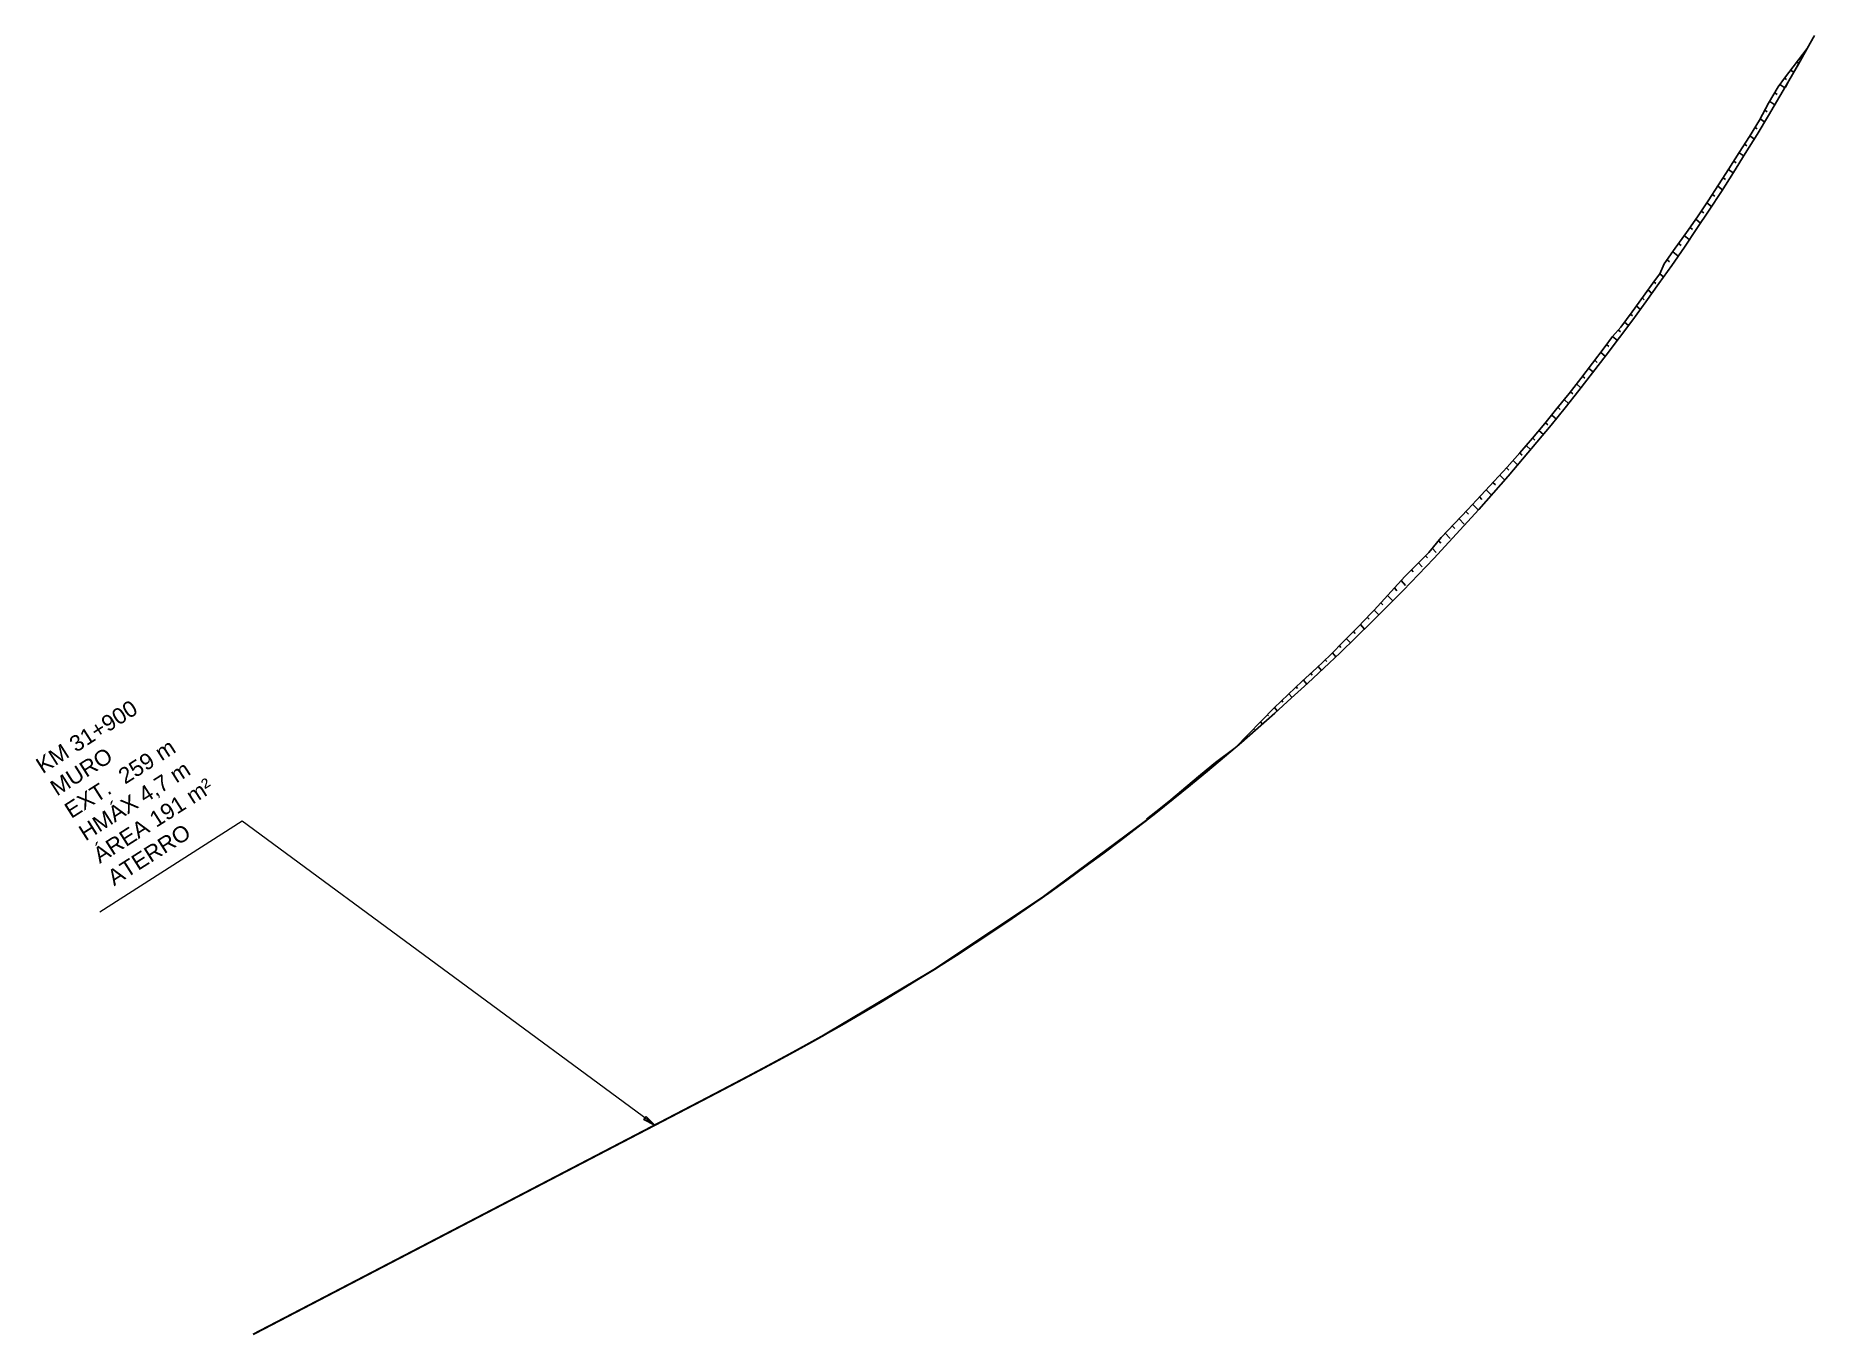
# Model space of a CAD drawing. Header units: metres. Extents: x 288738 to 324331, y 7399322 to 7465117.
# Drawn here: x 322692.5 to 323138.5, y 7418221 to 7418546.9 of the extents above; entities that cross this region are included whole.
import ezdxf

# ---------------------------------------------------------------- set-up
doc = ezdxf.new("R2010")
doc.units = ezdxf.units.M
doc.header["$LTSCALE"] = 10
for name, color, linetype in [('F-HZ-ATERRO-TALUDE', 110, 'Continuous'), ('F-HZ-MUROS', 210, 'Continuous'), ('F-HZ-PIANO-CORTE', 10, 'Continuous'), ('F-HZ-TALUDE', 2, 'Continuous')]:
    doc.layers.add(name, color=color, linetype=linetype)
doc.layers.add('U-HZ-TEXTO-MUROS', color=2, linetype='Continuous', lineweight=0)
doc.styles.add('ARIAL', font='arial.ttf')
doc.styles.add('DIM', font='arial.ttf', dxfattribs={"width": 0.8})
doc.dimstyles.new('U-1_2000', dxfattribs={"dimscale": 2, "dimtxt": 1.5, "dimasz": 0.75, "dimexe": 0.75, "dimexo": 0.75, "dimgap": 0.25, "dimtad": 1, "dimzin": 4, "dimtxsty": 'DIM', "dimblk": 'ARCHTICK', "dimcen": 0.7, "dimdle": 0.75, "dimclrd": 256, "dimclre": 256, "dimclrt": 256, "dimaunit": 1, "dimadec": 3, "dimazin": 2, "dimtfac": 1, "dimtofl": 0, "dimtmove": 0, "dimatfit": 3, "dimldrblk": 'CLOSEDBLANK', "dimfxl": 0, "dimtolj": 1, "dimtzin": 0, "dimlwd": -1, "dimlwe": -1, "dimarcsym": 0})

msp = doc.modelspace()

# ---------------------------------------------------------------- texts
at = {"layer": 'U-HZ-TEXTO-MUROS', "linetype": 'Continuous', "lineweight": -3, "insert": (322712.187, 7418333.566), "char_height": 4, "attachment_point": 7, "rotation": 32.50854, "style": 'ARIAL'}
msp.add_mtext('KM 31+900\\PMURO\\PEXT.^I259 m\\PHMÁX 4,7 m\\PÁREA 191 m²\\PATERRO', dxfattribs=at)

# ---------------------------------------------------------------- blocks, each defined once
blk = doc.blocks.new('_ArchTick')
at = {"color": 0, "linetype": 'ByBlock', "const_width": 0.15}
blk.add_lwpolyline([(-0.5, -0.5), (0.5, 0.5)], dxfattribs=at)

# ---------------------------------------------------------------- linework, layer by layer
at = {"layer": 'F-HZ-ATERRO-TALUDE', "linetype": 'Continuous', "lineweight": -3}
for p, q in [((322988.59, 7418364.411), (322988.482, 7418364.546)), ((322990.509, 7418366.013), (322990.357, 7418366.199)), ((322982.819, 7418359.623), (322982.576, 7418359.933)), ((322984.749, 7418361.212), (322984.636, 7418361.354)), ((322986.673, 7418362.808), (322986.422, 7418363.121)), ((322978.94, 7418356.469), (322978.747, 7418356.719)), ((322980.883, 7418358.042), (322980.788, 7418358.164)), ((322973.076, 7418351.793), (322973.018, 7418351.871)), ((322975.037, 7418353.344), (322974.894, 7418353.533)), ((322976.992, 7418354.903), (322976.924, 7418354.991))]:
    msp.add_line(p, q, dxfattribs=at)
at = {"layer": 'F-HZ-MUROS', "linetype": 'Continuous', "lineweight": -3, "const_width": 0.5}
msp.add_lwpolyline([(322746.995, 7418221.286), (322854.565, 7418277.311, 0.000103), (322859.293, 7418279.775, 0.0002059), (322861.653, 7418281.007, 0.0004118), (322865.583, 7418283.064, 0.0005148), (322868.721, 7418284.714, 0.0007207), (322872.48, 7418286.702, 0.0008236), (322875.76, 7418288.45, 0.0010293), (322879.433, 7418290.425, 0.001132), (322882.76, 7418292.233, 0.0013373), (322886.371, 7418294.218, 0.0014397), (322889.712, 7418296.078, 0.0381001), (322971.109, 7418350.25, 0.0381001)], format="xyb", dxfattribs=at)
at = {"layer": 'F-HZ-PIANO-CORTE'}
for p, q in [((323132.472, 7418538.213), (323133.29, 7418537.706)), ((323134.006, 7418540.199), (323134.525, 7418539.879)), ((323129.809, 7418534.657), (323131.072, 7418533.818)), ((323130.941, 7418536.227), (323131.497, 7418535.88)), ((323127.238, 7418530.392), (323128.514, 7418529.528)), ((323128.493, 7418532.545), (323129.127, 7418532.12)), ((323124.862, 7418525.992), (323125.988, 7418525.213)), ((323126.042, 7418528.198), (323126.647, 7418527.784)), ((323122.249, 7418521.749), (323123.419, 7418520.923)), ((323123.565, 7418523.863), (323124.135, 7418523.465)), ((323119.599, 7418517.53), (323120.806, 7418516.66)), ((323120.924, 7418519.639), (323121.519, 7418519.215)), ((323116.897, 7418513.344), (323118.146, 7418512.426)), ((323118.247, 7418515.437), (323118.862, 7418514.99)), ((323112.838, 7418507.063), (323113.453, 7418506.597)), ((323114.21, 7418509.144), (323115.441, 7418508.221)), ((323115.556, 7418511.242), (323116.176, 7418510.783)), ((323110.098, 7418502.895), (323110.697, 7418502.433)), ((323111.467, 7418504.981), (323112.691, 7418504.046)), ((323107.279, 7418498.784), (323107.88, 7418498.312)), ((323108.71, 7418500.824), (323109.896, 7418499.9)), ((323104.391, 7418494.724), (323105.006, 7418494.231)), ((323105.841, 7418496.75), (323107.057, 7418495.784)), ((323101.511, 7418490.653), (323102.113, 7418490.161)), ((323102.947, 7418492.692), (323104.173, 7418491.699)), ((323098.19, 7418485.137), (323098.724, 7418484.708)), ((323099.67, 7418487.144), (323100.724, 7418486.304)), ((323095.251, 7418481.105), (323095.782, 7418480.671)), ((323096.721, 7418483.121), (323097.787, 7418482.258)), ((323092.304, 7418477.079), (323092.829, 7418476.644)), ((323093.775, 7418479.094), (323094.835, 7418478.222)), ((323087.831, 7418471.476), (323089.07, 7418470.453)), ((323089.36, 7418473.05), (323089.867, 7418472.621)), ((323090.847, 7418475.052), (323091.865, 7418474.199)), ((323084.848, 7418467.484), (323086.062, 7418466.462)), ((323086.337, 7418469.482), (323086.945, 7418468.976)), ((323081.855, 7418463.496), (323083.049, 7418462.472)), ((323083.363, 7418465.48), (323083.963, 7418464.971)), ((323078.805, 7418459.553), (323079.993, 7418458.515)), ((323080.334, 7418461.522), (323080.931, 7418461.005)), ((323074.156, 7418453.697), (323074.744, 7418453.168)), ((323075.717, 7418455.639), (323076.894, 7418454.591)), ((323077.272, 7418457.587), (323077.862, 7418457.067)), ((323071.005, 7418449.834), (323071.588, 7418449.299)), ((323072.581, 7418451.765), (323073.754, 7418450.7)), ((323067.8, 7418446.016), (323068.385, 7418445.47)), ((323069.404, 7418447.924), (323070.572, 7418446.843)), ((323062.909, 7418440.363), (323064.085, 7418439.234)), ((323064.582, 7418442.208), (323065.154, 7418441.664)), ((323066.192, 7418444.111), (323067.349, 7418443.021)), ((323059.548, 7418436.688), (323060.78, 7418435.481)), ((323061.234, 7418438.52), (323061.838, 7418437.935)), ((323054.455, 7418431.222), (323055.103, 7418430.57)), ((323056.154, 7418433.043), (323057.435, 7418431.765)), ((323057.858, 7418434.858), (323058.487, 7418434.237)), ((323051.091, 7418427.543), (323051.718, 7418426.9)), ((323052.781, 7418429.375), (323054.051, 7418428.085)), ((323047.632, 7418423.958), (323048.267, 7418423.295)), ((323049.363, 7418425.749), (323050.627, 7418424.441)), ((323042.649, 7418418.355), (323043.663, 7418417.265)), ((323044.223, 7418420.318), (323044.821, 7418419.681)), ((323045.895, 7418422.173), (323047.164, 7418420.834)), ((323039.208, 7418414.736), (323040.124, 7418413.733)), ((323040.983, 7418416.487), (323041.441, 7418415.99)), ((323034.825, 7418410.25), (323035.955, 7418409.043)), ((323037.442, 7418412.974), (323037.891, 7418412.478)), ((323029.85, 7418404.618), (323030.237, 7418404.192)), ((323031.457, 7418406.553), (323032.747, 7418405.15)), ((323033.142, 7418408.402), (323033.769, 7418407.725)), ((323026.359, 7418401.051), (323026.794, 7418400.59)), ((323028.085, 7418402.852), (323029.248, 7418401.633)), ((323021.126, 7418395.698), (323022.113, 7418394.624)), ((323022.869, 7418397.484), (323023.287, 7418397.034)), ((323024.614, 7418399.268), (323025.694, 7418398.114)), ((323017.603, 7418392.16), (323018.504, 7418391.161)), ((323019.368, 7418393.926), (323019.755, 7418393.5)), ((323012.188, 7418386.993), (323012.547, 7418386.583)), ((323014.018, 7418388.688), (323014.868, 7418387.727)), ((323015.815, 7418390.42), (323016.179, 7418390.012)), ((323008.529, 7418383.599), (323008.881, 7418383.191)), ((323010.349, 7418385.308), (323011.206, 7418384.321)), ((323003.101, 7418378.43), (323003.801, 7418377.593)), ((323004.907, 7418380.159), (323005.215, 7418379.794)), ((323006.713, 7418381.886), (323007.517, 7418380.943)), ((322999.593, 7418374.851), (323000.074, 7418374.286)), ((323001.344, 7418376.64), (323001.546, 7418376.397)), ((322996.086, 7418371.268), (322996.312, 7418370.998)), ((322997.84, 7418373.06), (322998.03, 7418372.835))]:
    msp.add_line(p, q, dxfattribs=at)
at = {"layer": 'F-HZ-TALUDE', "linetype": 'Continuous', "lineweight": -3}
msp.add_lwpolyline([(322843.929, 7418271.772), (322854.565, 7418277.311, 0.000103), (322859.293, 7418279.775, 0.0002059), (322861.653, 7418281.007, 0.0004118), (322865.583, 7418283.064, 0.0005148), (322868.721, 7418284.714, 0.0007207), (322872.48, 7418286.702, 0.0008236), (322875.76, 7418288.45, 0.0010293), (322879.433, 7418290.425, 0.001132), (322882.76, 7418292.233, 0.0013373), (322886.371, 7418294.218, 0.0014397), (322889.712, 7418296.078, 0.1398867), (323138.141, 7418546.31, 0.0002463), (323138.457, 7418546.883, 0.0002463)], format="xyb", dxfattribs=at)
for points in [[(323129.365, 7418534.041), (323130.946, 7418536.236), (323136.659, 7418543.636)], [(323131.167, 7418533.981), (323132.059, 7418535.542), (323134.454, 7418539.754), (323136.659, 7418543.636)], [(323099.67, 7418487.144), (323100.808, 7418489.655), (323103.581, 7418493.592), (323106.38, 7418497.501), (323109.139, 7418501.436), (323111.779, 7418505.456), (323114.422, 7418509.466), (323117.005, 7418513.515), (323119.607, 7418517.542), (323122.157, 7418521.601), (323124.688, 7418525.666), (323126.955, 7418529.907), (323129.365, 7418534.041)], [(323087.831, 7418471.476), (323089.922, 7418473.767), (323092.723, 7418477.661), (323095.563, 7418481.53), (323098.393, 7418485.417), (323099.67, 7418487.144)], [(322993.202, 7418368.32), (323003.006, 7418378.339), (323006.521, 7418381.704), (323010.056, 7418385.039), (323013.634, 7418388.318), (323017.13, 7418391.687), (323020.562, 7418395.121), (323023.953, 7418398.594), (323027.346, 7418402.059), (323028.085, 7418402.852), (323035.791, 7418411.311), (323038.337, 7418413.875), (323041.785, 7418417.278), (323044.842, 7418421.091), (323048.215, 7418424.557), (323051.569, 7418428.039), (323054.818, 7418431.622), (323058.125, 7418435.142), (323061.395, 7418438.695), (323064.638, 7418442.269), (323067.754, 7418445.961), (323070.859, 7418449.655), (323073.911, 7418453.393), (323076.933, 7418457.152), (323079.897, 7418460.955), (323082.838, 7418464.772), (323085.708, 7418468.643), (323087.831, 7418471.476)], [(322970.969, 7418350.439), (322973.329, 7418352.254), (322977.103, 7418355.337), (322980.832, 7418358.473), (322984.566, 7418361.598), (322988.327, 7418364.686), (322993.202, 7418368.32)]]:
    msp.add_lwpolyline(points, dxfattribs=at)

msp.set_redraw_order([(e.dxf.handle, doc.entitydb.next_handle()) for e in msp.query("TEXT MTEXT ATTDEF DIMENSION ARC_DIMENSION")])  # texts and dimensions are drawn at this point

# ---------------------------------------------------------------- leaders
at = {"layer": 'U-HZ-TEXTO-MUROS', "linetype": 'Continuous', "lineweight": -3}
msp.add_leader([(322847.718, 7418273.745), (322744.291, 7418349.92), (322708.565, 7418327.152)], dimstyle='U-1_2000', override={"dimscale": 1, "dimasz": 3}, dxfattribs=at)

doc.saveas('drawing.dxf')
